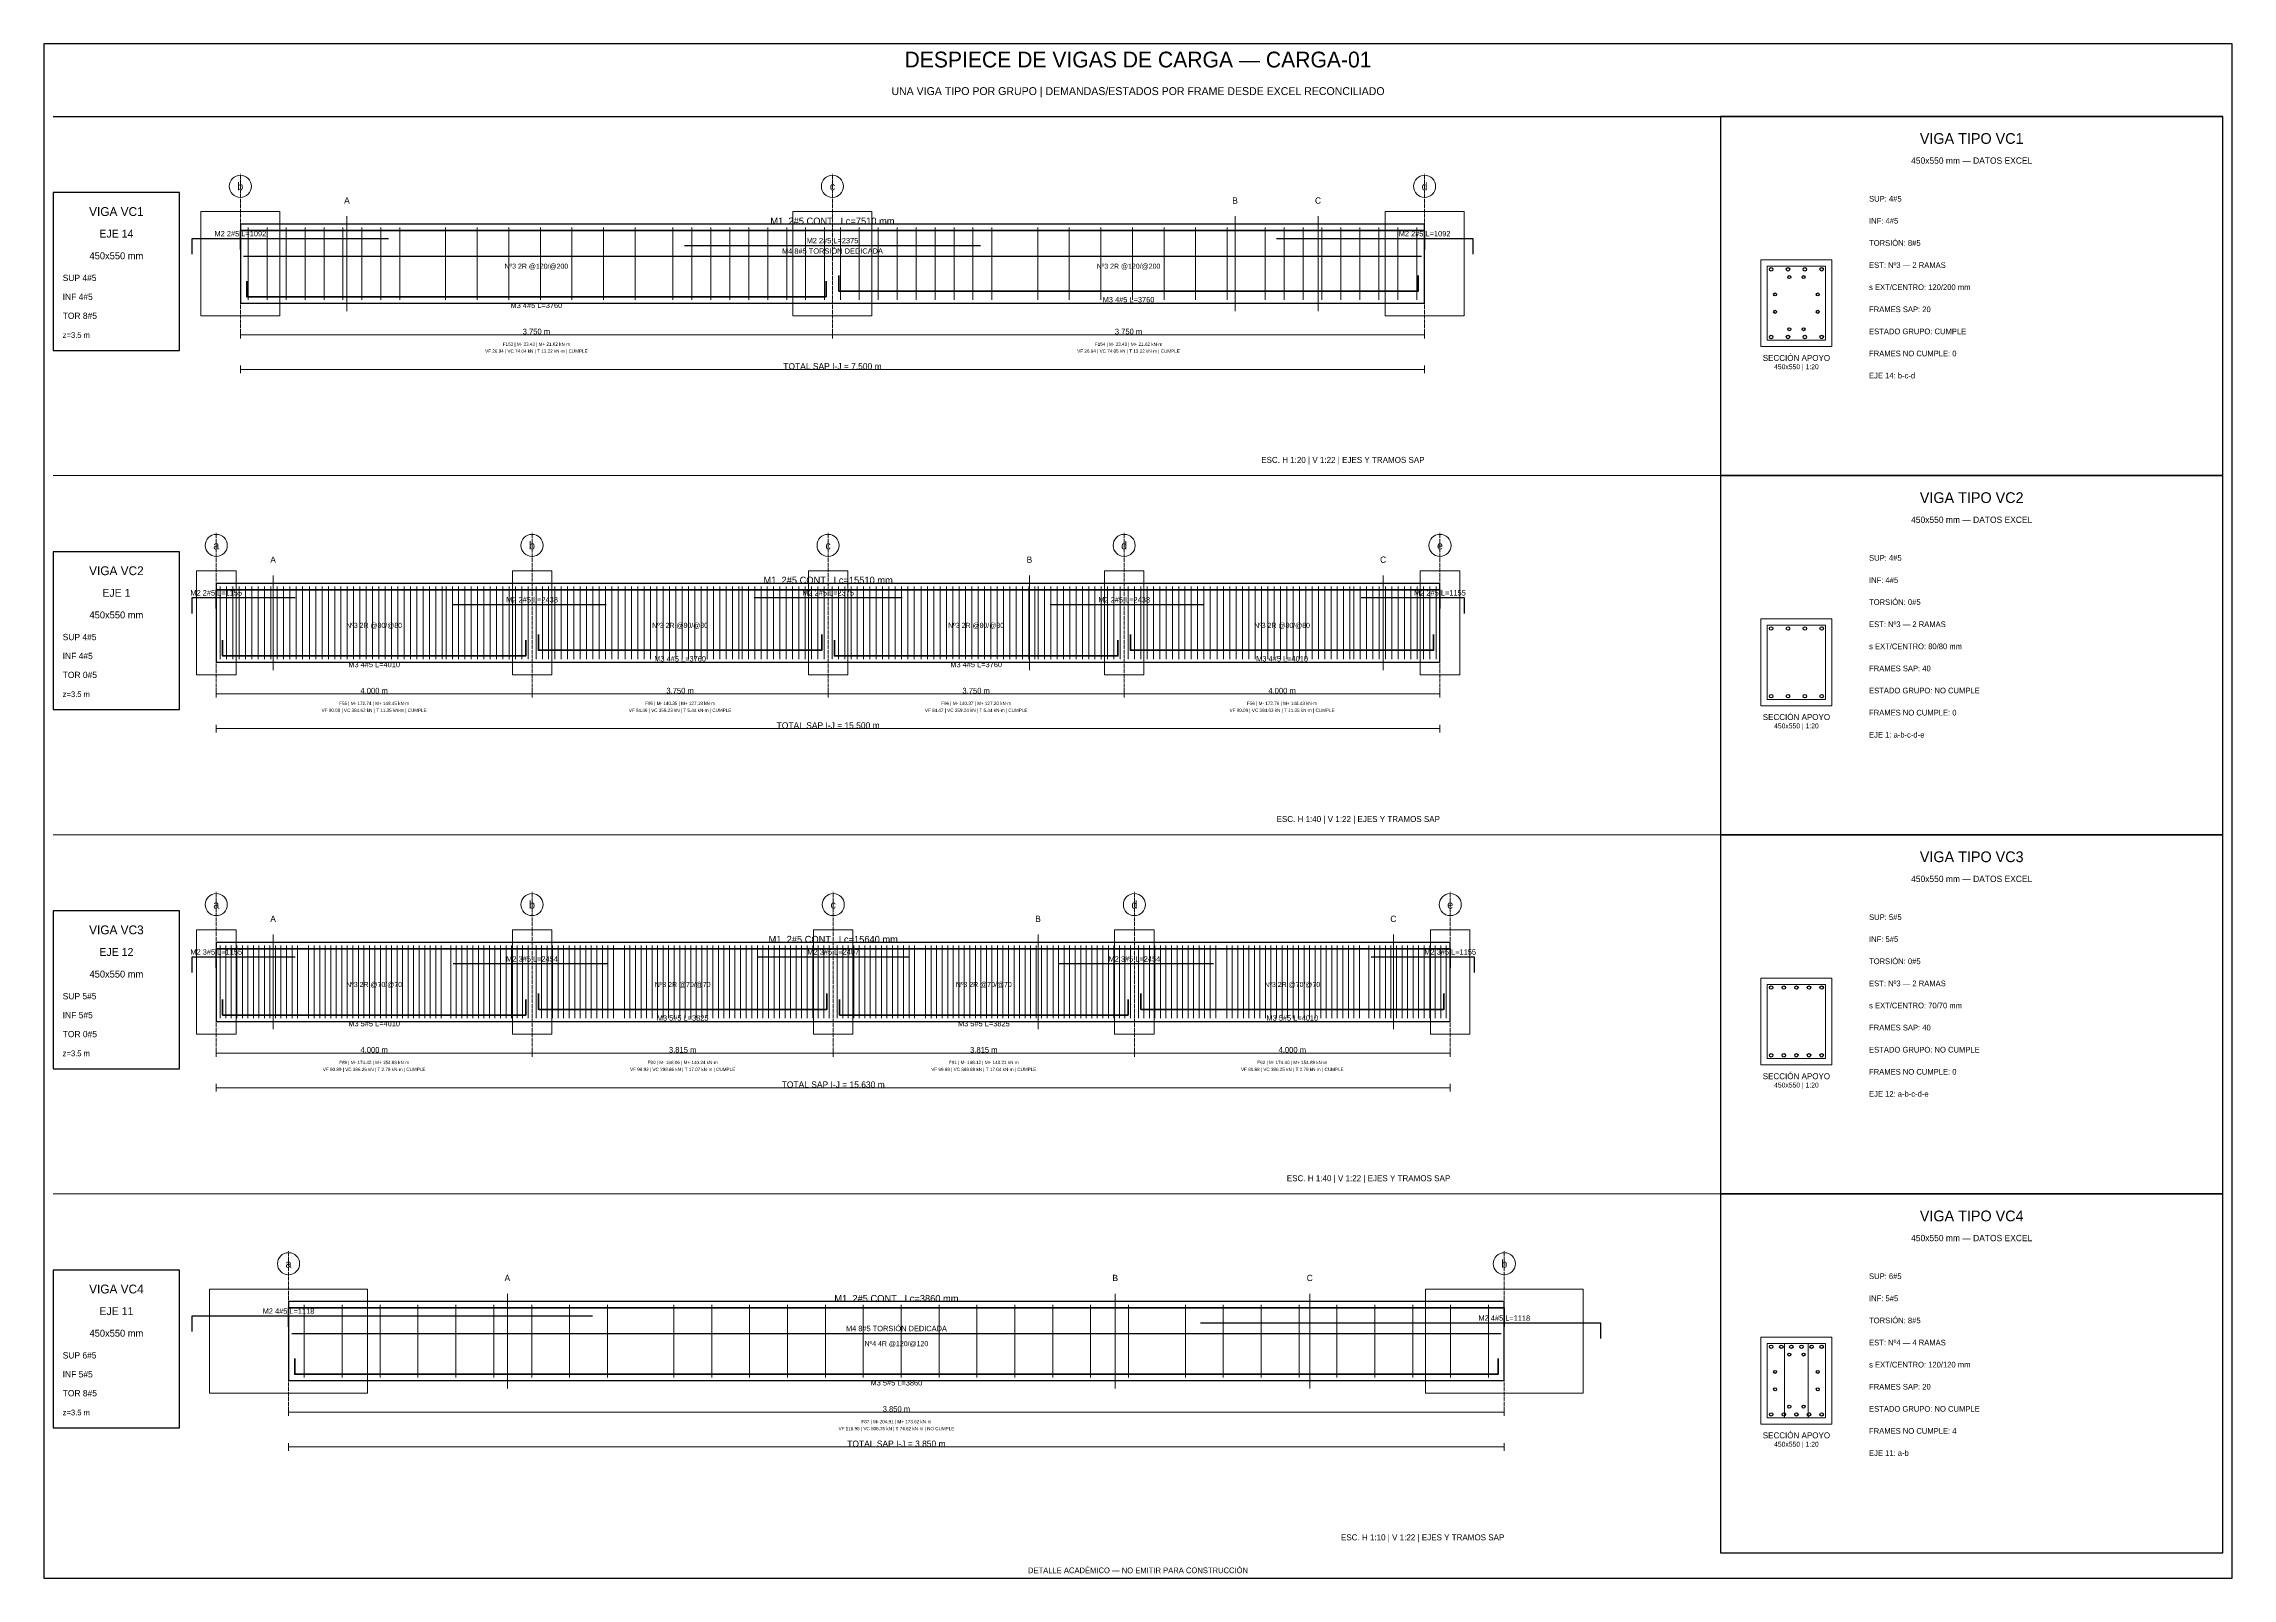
# Model space of a CAD drawing. Header units: millimetres. Extents: x 7 to 1432, y 7 to 493.
# Drawn here: x 7 to 700, y 7 to 493 of the extents above; entities that cross this region are included whole.
import ezdxf
from ezdxf.enums import TextEntityAlignment as Align

# ---------------------------------------------------------------- set-up
doc = ezdxf.new("R2010")
doc.units = ezdxf.units.MM
doc.linetypes.add('DASHED', pattern=[1.524, 1.27, -0.254])
for name, color, linetype in [('ACERO_INF', 1, 'Continuous'), ('ACERO_SUP_APOYO', 5, 'Continuous'), ('ACERO_SUP_CONT', 4, 'Continuous'), ('ACERO_TORSION', 30, 'Continuous'), ('APOYOS', 9, 'Continuous'), ('CONTORNO', 7, 'Continuous'), ('CORTE', 6, 'Continuous'), ('COTAS', 3, 'Continuous'), ('EJES', 1, 'Continuous'), ('ESTRIBOS', 8, 'Continuous'), ('MARCO', 7, 'Continuous'), ('TEXTO', 7, 'Continuous')]:
    doc.layers.add(name, color=color, linetype=linetype)

msp = doc.modelspace()

# ---------------------------------------------------------------- linework, layer by layer
at = {"layer": 'ACERO_INF', "color": 1, "lineweight": 35}
for points in [[(71.25, 417.85), (71.25, 412.85), (254.75, 412.85), (254.75, 417.85)], [(258.75, 419.65), (258.75, 414.65), (442.25, 414.65), (442.25, 419.65)], [(163.62, 305.9), (163.62, 300.9), (253.38, 300.9), (253.38, 305.9)], [(351.12, 305.9), (351.12, 300.9), (447.12, 300.9), (447.12, 305.9)], [(63.62, 304.1), (63.62, 299.1), (159.62, 299.1), (159.62, 304.1)], [(257.38, 304.1), (257.38, 299.1), (347.12, 299.1), (347.12, 304.1)], [(63.62, 190.35), (63.62, 185.35), (159.62, 185.35), (159.62, 190.35)], [(163.62, 192.15), (163.62, 187.15), (254.99, 187.15), (254.99, 192.15)], [(258.99, 190.35), (258.99, 185.35), (350.36, 185.35), (350.36, 190.35)], [(354.36, 192.15), (354.36, 187.15), (450.36, 187.15), (450.36, 192.15)], [(86.5, 76.6), (86.5, 71.6), (467.5, 71.6), (467.5, 76.6)]]:
    msp.add_lwpolyline(points, dxfattribs=at)
at = {"layer": 'ACERO_INF', "color": 1}
for centre in [(554, 400.13), (559.33, 400.13), (564.67, 400.13), (570, 400.13), (554, 286.38), (559.33, 286.38), (564.67, 286.38), (570, 286.38), (554, 172.63), (558, 172.63), (562, 172.63), (566, 172.63), (570, 172.63), (554, 58.88), (558, 58.88), (562, 58.88), (566, 58.88), (570, 58.88)]:
    msp.add_circle(centre, 0.55, dxfattribs=at)
at = {"layer": 'ACERO_SUP_APOYO', "color": 5, "lineweight": 30}
for points in [[(54, 426.35), (54, 431.35), (116.12, 431.35)], [(397.38, 431.35), (459.5, 431.35), (459.5, 426.35)], [(209.88, 429.15), (303.62, 429.15)], [(54, 312.6), (54, 317.6), (86.62, 317.6)], [(136.62, 315.4), (185.06, 315.4)], [(231.94, 317.6), (278.81, 317.6)], [(325.69, 315.4), (374.12, 315.4)], [(424.12, 317.6), (456.75, 317.6), (456.75, 312.6)], [(54, 198.85), (54, 203.85), (86.62, 203.85)], [(136.62, 201.65), (185.47, 201.65)], [(233.15, 203.85), (280.84, 203.85)], [(328.52, 201.65), (377.36, 201.65)], [(427.36, 203.85), (459.99, 203.85), (459.99, 198.85)], [(54, 85.1), (54, 90.1), (180.75, 90.1)], [(373.25, 87.9), (500, 87.9), (500, 82.9)]]:
    msp.add_lwpolyline(points, dxfattribs=at)
at = {"layer": 'ACERO_SUP_CONT', "color": 4, "lineweight": 35}
for points in [[(69.25, 427.85), (69.25, 433.85), (444.25, 433.85), (444.25, 427.85)], [(61.62, 314.1), (61.62, 320.1), (449.12, 320.1), (449.12, 314.1)], [(61.62, 200.35), (61.62, 206.35), (452.36, 206.35), (452.36, 200.35)], [(84.5, 86.6), (84.5, 92.6), (469.5, 92.6), (469.5, 86.6)]]:
    msp.add_lwpolyline(points, dxfattribs=at)
at = {"layer": 'ACERO_SUP_CONT', "color": 4}
for centre in [(554, 421.57), (559.33, 421.57), (564.67, 421.57), (570, 421.57), (554, 307.82), (559.33, 307.82), (564.67, 307.82), (570, 307.82), (554, 194.07), (558, 194.07), (562, 194.07), (566, 194.07), (570, 194.07), (554, 80.32), (557.2, 80.32), (560.4, 80.32), (563.6, 80.32), (566.8, 80.32), (570, 80.32)]:
    msp.add_circle(centre, 0.55, dxfattribs=at)
at = {"layer": 'ACERO_TORSION', "color": 30, "lineweight": 30}
for points in [[(70.25, 425.75), (443.25, 425.75)], [(85.5, 84.5), (468.5, 84.5)]]:
    msp.add_lwpolyline(points, dxfattribs=at)
at = {"layer": 'ACERO_TORSION', "color": 30}
for centre in [(559.75, 419.1), (564.25, 419.1), (555.25, 413.6), (568.75, 413.6), (555.25, 408.1), (559.75, 402.6), (564.25, 402.6), (568.75, 408.1), (559.75, 77.85), (564.25, 77.85), (555.25, 72.35), (568.75, 72.35), (555.25, 66.85), (568.75, 66.85), (559.75, 61.35), (564.25, 61.35)]:
    msp.add_circle(centre, 0.48, dxfattribs=at)
at = {"layer": 'APOYOS', "color": 9, "lineweight": 15}
for points in [[(56.75, 406.85), (81.75, 406.85), (81.75, 439.85), (56.75, 439.85)], [(244.25, 406.85), (269.25, 406.85), (269.25, 439.85), (244.25, 439.85)], [(431.75, 406.85), (456.75, 406.85), (456.75, 439.85), (431.75, 439.85)], [(55.38, 293.1), (67.88, 293.1), (67.88, 326.1), (55.38, 326.1)], [(155.38, 293.1), (167.88, 293.1), (167.88, 326.1), (155.38, 326.1)], [(249.12, 293.1), (261.62, 293.1), (261.62, 326.1), (249.12, 326.1)], [(342.88, 293.1), (355.38, 293.1), (355.38, 326.1), (342.88, 326.1)], [(442.88, 293.1), (455.38, 293.1), (455.38, 326.1), (442.88, 326.1)], [(55.38, 179.35), (67.88, 179.35), (67.88, 212.35), (55.38, 212.35)], [(155.38, 179.35), (167.88, 179.35), (167.88, 212.35), (155.38, 212.35)], [(250.74, 179.35), (263.24, 179.35), (263.24, 212.35), (250.74, 212.35)], [(346.11, 179.35), (358.61, 179.35), (358.61, 212.35), (346.11, 212.35)], [(446.11, 179.35), (458.61, 179.35), (458.61, 212.35), (446.11, 212.35)], [(59.5, 65.6), (109.5, 65.6), (109.5, 98.6), (59.5, 98.6)], [(444.5, 65.6), (494.5, 65.6), (494.5, 98.6), (444.5, 98.6)]]:
    msp.add_lwpolyline(points, close=True, dxfattribs=at)
at = {"layer": 'CONTORNO', "color": 7, "lineweight": 25}
for points in [[(69.25, 410.85), (444.25, 410.85), (444.25, 435.85), (69.25, 435.85)], [(61.62, 297.1), (449.12, 297.1), (449.12, 322.1), (61.62, 322.1)], [(61.62, 183.35), (452.36, 183.35), (452.36, 208.35), (61.62, 208.35)], [(84.5, 69.6), (469.5, 69.6), (469.5, 94.6), (84.5, 94.6)]]:
    msp.add_lwpolyline(points, close=True, dxfattribs=at)
at = {"layer": 'CONTORNO', "color": 7, "lineweight": 20}
for points in [[(550.75, 397.1), (573.25, 397.1), (573.25, 424.6), (550.75, 424.6)], [(550.75, 283.35), (573.25, 283.35), (573.25, 310.85), (550.75, 310.85)], [(550.75, 169.6), (573.25, 169.6), (573.25, 197.1), (550.75, 197.1)], [(550.75, 55.85), (573.25, 55.85), (573.25, 83.35), (550.75, 83.35)]]:
    msp.add_lwpolyline(points, close=True, dxfattribs=at)
at = {"layer": 'CORTE', "color": 6, "lineweight": 13}
for p, q in [((103, 408.35), (103, 438.35)), ((384.25, 408.35), (384.25, 438.35)), ((410.5, 408.35), (410.5, 438.35)), ((79.62, 294.6), (79.62, 324.6)), ((319.12, 294.6), (319.12, 324.6)), ((431.12, 294.6), (431.12, 324.6)), ((79.62, 180.85), (79.62, 210.85)), ((321.85, 180.85), (321.85, 210.85)), ((434.36, 180.85), (434.36, 210.85)), ((153.8, 67.1), (153.8, 97.1)), ((346.3, 67.1), (346.3, 97.1)), ((407.9, 67.1), (407.9, 97.1))]:
    msp.add_line(p, q, dxfattribs=at)
at = {"layer": 'COTAS', "color": 3, "lineweight": 13}
for p, q in [((69.25, 399.65), (69.25, 402.05)), ((256.75, 399.65), (256.75, 402.05)), ((256.75, 399.65), (256.75, 402.05)), ((444.25, 399.65), (444.25, 402.05)), ((69.25, 400.85), (256.75, 400.85)), ((256.75, 400.85), (444.25, 400.85)), ((69.25, 388.65), (69.25, 391.05)), ((69.25, 389.85), (444.25, 389.85)), ((444.25, 388.65), (444.25, 391.05)), ((61.62, 285.9), (61.62, 288.3)), ((61.62, 287.1), (161.62, 287.1)), ((161.62, 285.9), (161.62, 288.3)), ((161.62, 285.9), (161.62, 288.3)), ((161.62, 287.1), (255.38, 287.1)), ((255.38, 285.9), (255.38, 288.3)), ((255.38, 285.9), (255.38, 288.3)), ((255.38, 287.1), (349.12, 287.1)), ((349.12, 285.9), (349.12, 288.3)), ((349.12, 285.9), (349.12, 288.3)), ((349.12, 287.1), (449.12, 287.1)), ((449.12, 285.9), (449.12, 288.3)), ((61.62, 274.9), (61.62, 277.3)), ((449.12, 274.9), (449.12, 277.3)), ((61.62, 276.1), (449.12, 276.1)), ((61.62, 172.15), (61.62, 174.55)), ((61.62, 173.35), (161.62, 173.35)), ((161.62, 172.15), (161.62, 174.55)), ((161.62, 172.15), (161.62, 174.55)), ((161.62, 173.35), (256.99, 173.35)), ((256.99, 172.15), (256.99, 174.55)), ((256.99, 172.15), (256.99, 174.55)), ((256.99, 173.35), (352.36, 173.35)), ((352.36, 172.15), (352.36, 174.55)), ((352.36, 172.15), (352.36, 174.55)), ((352.36, 173.35), (452.36, 173.35)), ((452.36, 172.15), (452.36, 174.55)), ((61.62, 161.15), (61.62, 163.55)), ((61.62, 162.35), (452.36, 162.35)), ((452.36, 161.15), (452.36, 163.55)), ((84.5, 58.4), (84.5, 60.8)), ((84.5, 59.6), (469.5, 59.6)), ((469.5, 58.4), (469.5, 60.8)), ((84.5, 47.4), (84.5, 49.8)), ((84.5, 48.6), (469.5, 48.6)), ((469.5, 47.4), (469.5, 49.8))]:
    msp.add_line(p, q, dxfattribs=at)
at = {"layer": 'EJES', "color": 1, "linetype": 'DASHED', "lineweight": 9}
for p, q in [((69.25, 399.85), (69.25, 451.85)), ((256.75, 399.85), (256.75, 451.85)), ((444.25, 399.85), (444.25, 451.85)), ((61.62, 286.1), (61.62, 338.1)), ((161.62, 286.1), (161.62, 338.1)), ((255.38, 286.1), (255.38, 338.1)), ((349.12, 286.1), (349.12, 338.1)), ((449.12, 286.1), (449.12, 338.1)), ((61.62, 172.35), (61.62, 224.35)), ((161.62, 172.35), (161.62, 224.35)), ((256.99, 172.35), (256.99, 224.35)), ((352.36, 172.35), (352.36, 224.35)), ((452.36, 172.35), (452.36, 224.35)), ((84.5, 58.6), (84.5, 110.6)), ((469.5, 58.6), (469.5, 110.6))]:
    msp.add_line(p, q, dxfattribs=at)
at = {"layer": 'EJES', "color": 1, "lineweight": 18}
for centre in [(69.25, 447.85), (256.75, 447.85), (444.25, 447.85), (61.62, 334.1), (161.62, 334.1), (255.38, 334.1), (349.12, 334.1), (449.12, 334.1), (61.62, 220.35), (161.62, 220.35), (256.99, 220.35), (352.36, 220.35), (452.36, 220.35), (84.5, 106.6), (469.5, 106.6)]:
    msp.add_circle(centre, 3.5, dxfattribs=at)
at = {"layer": 'ESTRIBOS', "color": 8, "lineweight": 9}
for p, q in [((71.75, 411.85), (71.75, 434.85)), ((77.75, 411.85), (77.75, 434.85)), ((83.75, 411.85), (83.75, 434.85)), ((89.75, 411.85), (89.75, 434.85)), ((95.75, 411.85), (95.75, 434.85)), ((101.75, 411.85), (101.75, 434.85)), ((107.75, 411.85), (107.75, 434.85)), ((113.75, 411.85), (113.75, 434.85)), ((119.75, 411.85), (119.75, 434.85)), ((134.25, 411.85), (134.25, 434.85)), ((144.25, 411.85), (144.25, 434.85)), ((154.25, 411.85), (154.25, 434.85)), ((164.25, 411.85), (164.25, 434.85)), ((174.25, 411.85), (174.25, 434.85)), ((184.25, 411.85), (184.25, 434.85)), ((194.25, 411.85), (194.25, 434.85)), ((206.25, 411.85), (206.25, 434.85)), ((212.25, 411.85), (212.25, 434.85)), ((218.25, 411.85), (218.25, 434.85)), ((224.25, 411.85), (224.25, 434.85)), ((230.25, 411.85), (230.25, 434.85)), ((236.25, 411.85), (236.25, 434.85)), ((242.25, 411.85), (242.25, 434.85)), ((248.25, 411.85), (248.25, 434.85)), ((254.25, 411.85), (254.25, 434.85)), ((259.25, 411.85), (259.25, 434.85)), ((265.25, 411.85), (265.25, 434.85)), ((271.25, 411.85), (271.25, 434.85)), ((277.25, 411.85), (277.25, 434.85)), ((283.25, 411.85), (283.25, 434.85)), ((289.25, 411.85), (289.25, 434.85)), ((295.25, 411.85), (295.25, 434.85)), ((301.25, 411.85), (301.25, 434.85)), ((307.25, 411.85), (307.25, 434.85)), ((321.75, 411.85), (321.75, 434.85)), ((331.75, 411.85), (331.75, 434.85)), ((341.75, 411.85), (341.75, 434.85)), ((351.75, 411.85), (351.75, 434.85)), ((361.75, 411.85), (361.75, 434.85)), ((371.75, 411.85), (371.75, 434.85)), ((381.75, 411.85), (381.75, 434.85)), ((393.75, 411.85), (393.75, 434.85)), ((399.75, 411.85), (399.75, 434.85)), ((405.75, 411.85), (405.75, 434.85)), ((411.75, 411.85), (411.75, 434.85)), ((417.75, 411.85), (417.75, 434.85)), ((423.75, 411.85), (423.75, 434.85)), ((429.75, 411.85), (429.75, 434.85)), ((435.75, 411.85), (435.75, 434.85)), ((441.75, 411.85), (441.75, 434.85)), ((62.88, 298.1), (62.88, 321.1)), ((64.88, 298.1), (64.88, 321.1)), ((66.88, 298.1), (66.88, 321.1)), ((68.88, 298.1), (68.88, 321.1)), ((70.88, 298.1), (70.88, 321.1)), ((72.88, 298.1), (72.88, 321.1)), ((74.88, 298.1), (74.88, 321.1)), ((76.88, 298.1), (76.88, 321.1)), ((78.88, 298.1), (78.88, 321.1)), ((80.88, 298.1), (80.88, 321.1)), ((82.88, 298.1), (82.88, 321.1)), ((84.88, 298.1), (84.88, 321.1)), ((86.88, 298.1), (86.88, 321.1)), ((88.88, 298.1), (88.88, 321.1)), ((91.12, 298.1), (91.12, 321.1)), ((93.12, 298.1), (93.12, 321.1)), ((95.12, 298.1), (95.12, 321.1)), ((97.12, 298.1), (97.12, 321.1)), ((99.12, 298.1), (99.12, 321.1)), ((101.12, 298.1), (101.12, 321.1)), ((103.12, 298.1), (103.12, 321.1)), ((105.12, 298.1), (105.12, 321.1)), ((107.12, 298.1), (107.12, 321.1)), ((109.12, 298.1), (109.12, 321.1)), ((111.12, 298.1), (111.12, 321.1)), ((113.12, 298.1), (113.12, 321.1)), ((115.12, 298.1), (115.12, 321.1)), ((117.12, 298.1), (117.12, 321.1)), ((119.12, 298.1), (119.12, 321.1)), ((121.12, 298.1), (121.12, 321.1)), ((123.12, 298.1), (123.12, 321.1)), ((125.12, 298.1), (125.12, 321.1)), ((127.12, 298.1), (127.12, 321.1)), ((129.12, 298.1), (129.12, 321.1)), ((131.12, 298.1), (131.12, 321.1)), ((133.12, 298.1), (133.12, 321.1)), ((134.38, 298.1), (134.38, 321.1)), ((136.38, 298.1), (136.38, 321.1)), ((138.38, 298.1), (138.38, 321.1)), ((140.38, 298.1), (140.38, 321.1)), ((142.38, 298.1), (142.38, 321.1)), ((144.38, 298.1), (144.38, 321.1)), ((146.38, 298.1), (146.38, 321.1)), ((148.38, 298.1), (148.38, 321.1)), ((150.38, 298.1), (150.38, 321.1)), ((152.38, 298.1), (152.38, 321.1)), ((154.38, 298.1), (154.38, 321.1)), ((156.38, 298.1), (156.38, 321.1)), ((158.38, 298.1), (158.38, 321.1)), ((160.38, 298.1), (160.38, 321.1)), ((162.88, 298.1), (162.88, 321.1)), ((164.88, 298.1), (164.88, 321.1)), ((166.88, 298.1), (166.88, 321.1)), ((168.88, 298.1), (168.88, 321.1)), ((170.88, 298.1), (170.88, 321.1)), ((172.88, 298.1), (172.88, 321.1)), ((174.88, 298.1), (174.88, 321.1)), ((176.88, 298.1), (176.88, 321.1)), ((178.88, 298.1), (178.88, 321.1)), ((180.88, 298.1), (180.88, 321.1)), ((182.88, 298.1), (182.88, 321.1)), ((184.88, 298.1), (184.88, 321.1)), ((186.88, 298.1), (186.88, 321.1)), ((188.88, 298.1), (188.88, 321.1)), ((191.12, 298.1), (191.12, 321.1)), ((193.12, 298.1), (193.12, 321.1)), ((195.12, 298.1), (195.12, 321.1)), ((197.12, 298.1), (197.12, 321.1)), ((199.12, 298.1), (199.12, 321.1)), ((201.12, 298.1), (201.12, 321.1)), ((203.12, 298.1), (203.12, 321.1)), ((205.12, 298.1), (205.12, 321.1)), ((207.12, 298.1), (207.12, 321.1)), ((209.12, 298.1), (209.12, 321.1)), ((211.12, 298.1), (211.12, 321.1)), ((213.12, 298.1), (213.12, 321.1)), ((215.12, 298.1), (215.12, 321.1)), ((217.12, 298.1), (217.12, 321.1)), ((219.12, 298.1), (219.12, 321.1)), ((221.12, 298.1), (221.12, 321.1)), ((223.12, 298.1), (223.12, 321.1)), ((225.12, 298.1), (225.12, 321.1)), ((227.12, 298.1), (227.12, 321.1)), ((228.12, 298.1), (228.12, 321.1)), ((230.12, 298.1), (230.12, 321.1)), ((232.12, 298.1), (232.12, 321.1)), ((234.12, 298.1), (234.12, 321.1)), ((236.12, 298.1), (236.12, 321.1)), ((238.12, 298.1), (238.12, 321.1)), ((240.12, 298.1), (240.12, 321.1)), ((242.12, 298.1), (242.12, 321.1)), ((244.12, 298.1), (244.12, 321.1)), ((246.12, 298.1), (246.12, 321.1)), ((248.12, 298.1), (248.12, 321.1)), ((250.12, 298.1), (250.12, 321.1)), ((252.12, 298.1), (252.12, 321.1)), ((254.12, 298.1), (254.12, 321.1)), ((256.62, 298.1), (256.62, 321.1)), ((258.62, 298.1), (258.62, 321.1)), ((260.62, 298.1), (260.62, 321.1)), ((262.62, 298.1), (262.62, 321.1)), ((264.62, 298.1), (264.62, 321.1)), ((266.62, 298.1), (266.62, 321.1)), ((268.62, 298.1), (268.62, 321.1)), ((270.62, 298.1), (270.62, 321.1)), ((272.62, 298.1), (272.62, 321.1)), ((274.62, 298.1), (274.62, 321.1)), ((276.62, 298.1), (276.62, 321.1)), ((278.62, 298.1), (278.62, 321.1)), ((280.62, 298.1), (280.62, 321.1)), ((282.62, 298.1), (282.62, 321.1)), ((284.88, 298.1), (284.88, 321.1)), ((286.88, 298.1), (286.88, 321.1)), ((288.88, 298.1), (288.88, 321.1)), ((290.88, 298.1), (290.88, 321.1)), ((292.88, 298.1), (292.88, 321.1)), ((294.88, 298.1), (294.88, 321.1)), ((296.88, 298.1), (296.88, 321.1)), ((298.88, 298.1), (298.88, 321.1)), ((300.88, 298.1), (300.88, 321.1)), ((302.88, 298.1), (302.88, 321.1)), ((304.88, 298.1), (304.88, 321.1)), ((306.88, 298.1), (306.88, 321.1)), ((308.88, 298.1), (308.88, 321.1)), ((310.88, 298.1), (310.88, 321.1)), ((312.88, 298.1), (312.88, 321.1)), ((314.88, 298.1), (314.88, 321.1)), ((316.88, 298.1), (316.88, 321.1)), ((318.88, 298.1), (318.88, 321.1)), ((320.88, 298.1), (320.88, 321.1)), ((321.88, 298.1), (321.88, 321.1)), ((323.88, 298.1), (323.88, 321.1)), ((325.88, 298.1), (325.88, 321.1)), ((327.88, 298.1), (327.88, 321.1)), ((329.88, 298.1), (329.88, 321.1)), ((331.88, 298.1), (331.88, 321.1)), ((333.88, 298.1), (333.88, 321.1)), ((335.88, 298.1), (335.88, 321.1)), ((337.88, 298.1), (337.88, 321.1)), ((339.88, 298.1), (339.88, 321.1)), ((341.88, 298.1), (341.88, 321.1)), ((343.88, 298.1), (343.88, 321.1)), ((345.88, 298.1), (345.88, 321.1)), ((347.88, 298.1), (347.88, 321.1)), ((350.38, 298.1), (350.38, 321.1)), ((352.38, 298.1), (352.38, 321.1)), ((354.38, 298.1), (354.38, 321.1)), ((356.38, 298.1), (356.38, 321.1)), ((358.38, 298.1), (358.38, 321.1)), ((360.38, 298.1), (360.38, 321.1)), ((362.38, 298.1), (362.38, 321.1)), ((364.38, 298.1), (364.38, 321.1)), ((366.38, 298.1), (366.38, 321.1)), ((368.38, 298.1), (368.38, 321.1)), ((370.38, 298.1), (370.38, 321.1)), ((372.38, 298.1), (372.38, 321.1)), ((374.38, 298.1), (374.38, 321.1)), ((376.38, 298.1), (376.38, 321.1)), ((378.62, 298.1), (378.62, 321.1)), ((380.62, 298.1), (380.62, 321.1)), ((382.62, 298.1), (382.62, 321.1)), ((384.62, 298.1), (384.62, 321.1)), ((386.62, 298.1), (386.62, 321.1)), ((388.62, 298.1), (388.62, 321.1)), ((390.62, 298.1), (390.62, 321.1)), ((392.62, 298.1), (392.62, 321.1)), ((394.62, 298.1), (394.62, 321.1)), ((396.62, 298.1), (396.62, 321.1)), ((398.62, 298.1), (398.62, 321.1)), ((400.62, 298.1), (400.62, 321.1)), ((402.62, 298.1), (402.62, 321.1)), ((404.62, 298.1), (404.62, 321.1)), ((406.62, 298.1), (406.62, 321.1)), ((408.62, 298.1), (408.62, 321.1)), ((410.62, 298.1), (410.62, 321.1)), ((412.62, 298.1), (412.62, 321.1)), ((414.62, 298.1), (414.62, 321.1)), ((416.62, 298.1), (416.62, 321.1)), ((418.62, 298.1), (418.62, 321.1)), ((420.62, 298.1), (420.62, 321.1)), ((421.88, 298.1), (421.88, 321.1)), ((423.88, 298.1), (423.88, 321.1)), ((425.88, 298.1), (425.88, 321.1)), ((427.88, 298.1), (427.88, 321.1)), ((429.88, 298.1), (429.88, 321.1)), ((431.88, 298.1), (431.88, 321.1)), ((433.88, 298.1), (433.88, 321.1)), ((435.88, 298.1), (435.88, 321.1)), ((437.88, 298.1), (437.88, 321.1)), ((439.88, 298.1), (439.88, 321.1)), ((441.88, 298.1), (441.88, 321.1)), ((443.88, 298.1), (443.88, 321.1)), ((445.88, 298.1), (445.88, 321.1)), ((447.88, 298.1), (447.88, 321.1)), ((62.88, 184.35), (62.88, 207.35)), ((64.62, 184.35), (64.62, 207.35)), ((66.38, 184.35), (66.38, 207.35)), ((68.12, 184.35), (68.12, 207.35)), ((69.88, 184.35), (69.88, 207.35)), ((71.62, 184.35), (71.62, 207.35)), ((73.38, 184.35), (73.38, 207.35)), ((75.12, 184.35), (75.12, 207.35)), ((76.88, 184.35), (76.88, 207.35)), ((78.62, 184.35), (78.62, 207.35)), ((80.38, 184.35), (80.38, 207.35)), ((82.12, 184.35), (82.12, 207.35)), ((83.88, 184.35), (83.88, 207.35)), ((85.62, 184.35), (85.62, 207.35)), ((87.38, 184.35), (87.38, 207.35)), ((90.88, 184.35), (90.88, 207.35)), ((92.62, 184.35), (92.62, 207.35)), ((94.38, 184.35), (94.38, 207.35)), ((96.12, 184.35), (96.12, 207.35)), ((97.88, 184.35), (97.88, 207.35)), ((99.62, 184.35), (99.62, 207.35)), ((101.38, 184.35), (101.38, 207.35)), ((103.12, 184.35), (103.12, 207.35)), ((104.88, 184.35), (104.88, 207.35)), ((106.62, 184.35), (106.62, 207.35)), ((108.38, 184.35), (108.38, 207.35)), ((110.12, 184.35), (110.12, 207.35)), ((111.88, 184.35), (111.88, 207.35)), ((113.62, 184.35), (113.62, 207.35)), ((115.38, 184.35), (115.38, 207.35)), ((117.12, 184.35), (117.12, 207.35)), ((118.88, 184.35), (118.88, 207.35)), ((120.62, 184.35), (120.62, 207.35)), ((122.38, 184.35), (122.38, 207.35)), ((124.12, 184.35), (124.12, 207.35)), ((125.88, 184.35), (125.88, 207.35)), ((127.62, 184.35), (127.62, 207.35)), ((129.38, 184.35), (129.38, 207.35)), ((131.12, 184.35), (131.12, 207.35)), ((132.88, 184.35), (132.88, 207.35)), ((135.88, 184.35), (135.88, 207.35)), ((137.62, 184.35), (137.62, 207.35)), ((139.38, 184.35), (139.38, 207.35)), ((141.12, 184.35), (141.12, 207.35)), ((142.88, 184.35), (142.88, 207.35)), ((144.62, 184.35), (144.62, 207.35)), ((146.38, 184.35), (146.38, 207.35)), ((148.12, 184.35), (148.12, 207.35)), ((149.88, 184.35), (149.88, 207.35)), ((151.62, 184.35), (151.62, 207.35)), ((153.38, 184.35), (153.38, 207.35)), ((155.12, 184.35), (155.12, 207.35)), ((156.88, 184.35), (156.88, 207.35)), ((158.62, 184.35), (158.62, 207.35)), ((160.38, 184.35), (160.38, 207.35)), ((162.88, 184.35), (162.88, 207.35)), ((164.62, 184.35), (164.62, 207.35)), ((166.38, 184.35), (166.38, 207.35)), ((168.12, 184.35), (168.12, 207.35)), ((169.88, 184.35), (169.88, 207.35)), ((171.62, 184.35), (171.62, 207.35)), ((173.38, 184.35), (173.38, 207.35)), ((175.12, 184.35), (175.12, 207.35)), ((176.88, 184.35), (176.88, 207.35)), ((178.62, 184.35), (178.62, 207.35)), ((180.38, 184.35), (180.38, 207.35)), ((182.12, 184.35), (182.12, 207.35)), ((183.88, 184.35), (183.88, 207.35)), ((185.62, 184.35), (185.62, 207.35)), ((187.38, 184.35), (187.38, 207.35)), ((190.88, 184.35), (190.88, 207.35)), ((192.62, 184.35), (192.62, 207.35)), ((194.38, 184.35), (194.38, 207.35)), ((196.12, 184.35), (196.12, 207.35)), ((197.88, 184.35), (197.88, 207.35)), ((199.62, 184.35), (199.62, 207.35)), ((201.38, 184.35), (201.38, 207.35)), ((203.12, 184.35), (203.12, 207.35)), ((204.88, 184.35), (204.88, 207.35)), ((206.62, 184.35), (206.62, 207.35)), ((208.38, 184.35), (208.38, 207.35)), ((210.12, 184.35), (210.12, 207.35)), ((211.88, 184.35), (211.88, 207.35)), ((213.62, 184.35), (213.62, 207.35)), ((215.38, 184.35), (215.38, 207.35)), ((217.12, 184.35), (217.12, 207.35)), ((218.88, 184.35), (218.88, 207.35)), ((220.62, 184.35), (220.62, 207.35)), ((222.38, 184.35), (222.38, 207.35)), ((224.12, 184.35), (224.12, 207.35)), ((225.88, 184.35), (225.88, 207.35)), ((227.62, 184.35), (227.62, 207.35)), ((229.38, 184.35), (229.38, 207.35)), ((231.24, 184.35), (231.24, 207.35)), ((232.99, 184.35), (232.99, 207.35)), ((234.74, 184.35), (234.74, 207.35)), ((236.49, 184.35), (236.49, 207.35)), ((238.24, 184.35), (238.24, 207.35)), ((239.99, 184.35), (239.99, 207.35)), ((241.74, 184.35), (241.74, 207.35)), ((243.49, 184.35), (243.49, 207.35)), ((245.24, 184.35), (245.24, 207.35)), ((246.99, 184.35), (246.99, 207.35)), ((248.74, 184.35), (248.74, 207.35)), ((250.49, 184.35), (250.49, 207.35)), ((252.24, 184.35), (252.24, 207.35)), ((253.99, 184.35), (253.99, 207.35)), ((255.74, 184.35), (255.74, 207.35)), ((258.24, 184.35), (258.24, 207.35)), ((259.99, 184.35), (259.99, 207.35)), ((261.74, 184.35), (261.74, 207.35)), ((263.49, 184.35), (263.49, 207.35)), ((265.24, 184.35), (265.24, 207.35)), ((266.99, 184.35), (266.99, 207.35)), ((268.74, 184.35), (268.74, 207.35)), ((270.49, 184.35), (270.49, 207.35)), ((272.24, 184.35), (272.24, 207.35)), ((273.99, 184.35), (273.99, 207.35)), ((275.74, 184.35), (275.74, 207.35)), ((277.49, 184.35), (277.49, 207.35)), ((279.24, 184.35), (279.24, 207.35)), ((280.99, 184.35), (280.99, 207.35)), ((282.74, 184.35), (282.74, 207.35)), ((286.24, 184.35), (286.24, 207.35)), ((287.99, 184.35), (287.99, 207.35)), ((289.74, 184.35), (289.74, 207.35)), ((291.49, 184.35), (291.49, 207.35)), ((293.24, 184.35), (293.24, 207.35)), ((294.99, 184.35), (294.99, 207.35)), ((296.74, 184.35), (296.74, 207.35)), ((298.49, 184.35), (298.49, 207.35)), ((300.24, 184.35), (300.24, 207.35)), ((301.99, 184.35), (301.99, 207.35)), ((303.74, 184.35), (303.74, 207.35)), ((305.49, 184.35), (305.49, 207.35)), ((307.24, 184.35), (307.24, 207.35)), ((308.99, 184.35), (308.99, 207.35)), ((310.74, 184.35), (310.74, 207.35)), ((312.49, 184.35), (312.49, 207.35)), ((314.24, 184.35), (314.24, 207.35)), ((315.99, 184.35), (315.99, 207.35)), ((317.74, 184.35), (317.74, 207.35)), ((319.49, 184.35), (319.49, 207.35)), ((321.24, 184.35), (321.24, 207.35)), ((322.99, 184.35), (322.99, 207.35)), ((324.74, 184.35), (324.74, 207.35)), ((326.61, 184.35), (326.61, 207.35)), ((328.36, 184.35), (328.36, 207.35)), ((330.11, 184.35), (330.11, 207.35)), ((331.86, 184.35), (331.86, 207.35)), ((333.61, 184.35), (333.61, 207.35)), ((335.36, 184.35), (335.36, 207.35)), ((337.11, 184.35), (337.11, 207.35)), ((338.86, 184.35), (338.86, 207.35)), ((340.61, 184.35), (340.61, 207.35)), ((342.36, 184.35), (342.36, 207.35)), ((344.11, 184.35), (344.11, 207.35)), ((345.86, 184.35), (345.86, 207.35)), ((347.61, 184.35), (347.61, 207.35)), ((349.36, 184.35), (349.36, 207.35)), ((351.11, 184.35), (351.11, 207.35)), ((353.61, 184.35), (353.61, 207.35)), ((355.36, 184.35), (355.36, 207.35)), ((357.11, 184.35), (357.11, 207.35)), ((358.86, 184.35), (358.86, 207.35)), ((360.61, 184.35), (360.61, 207.35)), ((362.36, 184.35), (362.36, 207.35)), ((364.11, 184.35), (364.11, 207.35)), ((365.86, 184.35), (365.86, 207.35)), ((367.61, 184.35), (367.61, 207.35)), ((369.36, 184.35), (369.36, 207.35)), ((371.11, 184.35), (371.11, 207.35)), ((372.86, 184.35), (372.86, 207.35)), ((374.61, 184.35), (374.61, 207.35)), ((376.36, 184.35), (376.36, 207.35)), ((378.11, 184.35), (378.11, 207.35)), ((381.61, 184.35), (381.61, 207.35)), ((383.36, 184.35), (383.36, 207.35)), ((385.11, 184.35), (385.11, 207.35)), ((386.86, 184.35), (386.86, 207.35)), ((388.61, 184.35), (388.61, 207.35)), ((390.36, 184.35), (390.36, 207.35)), ((392.11, 184.35), (392.11, 207.35)), ((393.86, 184.35), (393.86, 207.35)), ((395.61, 184.35), (395.61, 207.35)), ((397.36, 184.35), (397.36, 207.35)), ((399.11, 184.35), (399.11, 207.35)), ((400.86, 184.35), (400.86, 207.35)), ((402.61, 184.35), (402.61, 207.35)), ((404.36, 184.35), (404.36, 207.35)), ((406.11, 184.35), (406.11, 207.35)), ((407.86, 184.35), (407.86, 207.35)), ((409.61, 184.35), (409.61, 207.35)), ((411.36, 184.35), (411.36, 207.35)), ((413.11, 184.35), (413.11, 207.35)), ((414.86, 184.35), (414.86, 207.35)), ((416.61, 184.35), (416.61, 207.35)), ((418.36, 184.35), (418.36, 207.35)), ((420.11, 184.35), (420.11, 207.35)), ((421.86, 184.35), (421.86, 207.35)), ((423.61, 184.35), (423.61, 207.35)), ((426.61, 184.35), (426.61, 207.35)), ((428.36, 184.35), (428.36, 207.35)), ((430.11, 184.35), (430.11, 207.35)), ((431.86, 184.35), (431.86, 207.35)), ((433.61, 184.35), (433.61, 207.35)), ((435.36, 184.35), (435.36, 207.35)), ((437.11, 184.35), (437.11, 207.35)), ((438.86, 184.35), (438.86, 207.35)), ((440.61, 184.35), (440.61, 207.35)), ((442.36, 184.35), (442.36, 207.35)), ((444.11, 184.35), (444.11, 207.35)), ((445.86, 184.35), (445.86, 207.35)), ((447.61, 184.35), (447.61, 207.35)), ((449.36, 184.35), (449.36, 207.35)), ((451.11, 184.35), (451.11, 207.35)), ((89.5, 70.6), (89.5, 93.6)), ((101.5, 70.6), (101.5, 93.6)), ((113.5, 70.6), (113.5, 93.6)), ((125.5, 70.6), (125.5, 93.6)), ((137.5, 70.6), (137.5, 93.6)), ((149.5, 70.6), (149.5, 93.6)), ((161.5, 70.6), (161.5, 93.6)), ((173.5, 70.6), (173.5, 93.6)), ((185.5, 70.6), (185.5, 93.6)), ((206.5, 70.6), (206.5, 93.6)), ((218.5, 70.6), (218.5, 93.6)), ((230.5, 70.6), (230.5, 93.6)), ((242.5, 70.6), (242.5, 93.6)), ((254.5, 70.6), (254.5, 93.6)), ((266.5, 70.6), (266.5, 93.6)), ((278.5, 70.6), (278.5, 93.6)), ((290.5, 70.6), (290.5, 93.6)), ((302.5, 70.6), (302.5, 93.6)), ((314.5, 70.6), (314.5, 93.6)), ((326.5, 70.6), (326.5, 93.6)), ((338.5, 70.6), (338.5, 93.6)), ((350.5, 70.6), (350.5, 93.6)), ((368.5, 70.6), (368.5, 93.6)), ((380.5, 70.6), (380.5, 93.6)), ((392.5, 70.6), (392.5, 93.6)), ((404.5, 70.6), (404.5, 93.6)), ((416.5, 70.6), (416.5, 93.6)), ((428.5, 70.6), (428.5, 93.6)), ((440.5, 70.6), (440.5, 93.6)), ((452.5, 70.6), (452.5, 93.6)), ((464.5, 70.6), (464.5, 93.6))]:
    msp.add_line(p, q, dxfattribs=at)
at = {"layer": 'ESTRIBOS', "color": 8, "lineweight": 13}
for p, q in [((558.25, 57.85), (558.25, 81.35)), ((565.75, 57.85), (565.75, 81.35))]:
    msp.add_line(p, q, dxfattribs=at)
at = {"layer": 'ESTRIBOS', "color": 8, "lineweight": 18}
for points in [[(552.75, 399.1), (571.25, 399.1), (571.25, 422.6), (552.75, 422.6)], [(552.75, 285.35), (571.25, 285.35), (571.25, 308.85), (552.75, 308.85)], [(552.75, 171.6), (571.25, 171.6), (571.25, 195.1), (552.75, 195.1)], [(552.75, 57.85), (571.25, 57.85), (571.25, 81.35), (552.75, 81.35)]]:
    msp.add_lwpolyline(points, close=True, dxfattribs=at)
at = {"layer": 'MARCO', "color": 7, "lineweight": 25}
msp.add_line((10, 470), (697, 470), dxfattribs=at)
at = {"layer": 'MARCO', "color": 8, "lineweight": 13}
for p, q in [((10, 356.25), (697, 356.25)), ((10, 242.5), (697, 242.5)), ((10, 128.75), (697, 128.75))]:
    msp.add_line(p, q, dxfattribs=at)
at = {"layer": 'MARCO', "color": 7, "lineweight": 30}
msp.add_lwpolyline([(7, 7), (700, 7), (700, 493), (7, 493)], close=True, dxfattribs=at)
at = {"layer": 'MARCO', "color": 7, "lineweight": 25}
for points in [[(538, 356.25), (697, 356.25), (697, 470), (538, 470)], [(10, 395.85), (50, 395.85), (50, 445.85), (10, 445.85)], [(538, 242.5), (697, 242.5), (697, 356.25), (538, 356.25)], [(10, 282.1), (50, 282.1), (50, 332.1), (10, 332.1)], [(538, 128.75), (697, 128.75), (697, 242.5), (538, 242.5)], [(10, 168.35), (50, 168.35), (50, 218.35), (10, 218.35)], [(538, 15), (697, 15), (697, 128.75), (538, 128.75)], [(10, 54.6), (50, 54.6), (50, 104.6), (10, 104.6)]]:
    msp.add_lwpolyline(points, close=True, dxfattribs=at)

# ---------------------------------------------------------------- texts
at = {"layer": 'ACERO_INF', "color": 1}
for s, p in [('M3 4#5 L=3760', (163, 410.15)), ('M3 4#5 L=3760', (350.5, 411.95)), ('M3 4#5 L=3760', (208.5, 298.2)), ('M3 4#5 L=4010', (399.12, 298.2)), ('M3 4#5 L=4010', (111.62, 296.4)), ('M3 4#5 L=3760', (302.25, 296.4)), ('M3 5#5 L=4010', (111.62, 182.65)), ('M3 5#5 L=3825', (209.31, 184.45)), ('M3 5#5 L=3825', (304.68, 182.65)), ('M3 5#5 L=4010', (402.36, 184.45)), ('M3 5#5 L=3860', (277, 68.9))]:
    msp.add_text(s, height=1.7, dxfattribs=at).set_placement(p, align=Align.MIDDLE_CENTER)
at = {"layer": 'ACERO_SUP_APOYO', "color": 5}
for s, p in [('M2 2#5 L=1092', (69.25, 432.85)), ('M2 2#5 L=2375', (256.75, 430.65)), ('M2 2#5 L=1092', (444.25, 432.85)), ('M2 2#5 L=1155', (61.62, 319.1)), ('M2 2#5 L=2375', (255.38, 319.1)), ('M2 2#5 L=1155', (449.12, 319.1)), ('M2 2#5 L=2438', (161.62, 316.9)), ('M2 2#5 L=2438', (349.12, 316.9)), ('M2 3#5 L=1155', (61.62, 205.35)), ('M2 3#5 L=2454', (161.62, 203.15)), ('M2 3#5 L=2407', (256.99, 205.35)), ('M2 3#5 L=2454', (352.36, 203.15)), ('M2 3#5 L=1155', (452.36, 205.35)), ('M2 4#5 L=1118', (84.5, 91.6)), ('M2 4#5 L=1118', (469.5, 89.4))]:
    msp.add_text(s, height=1.7, dxfattribs=at).set_placement(p, align=Align.MIDDLE_CENTER)
at = {"layer": 'ACERO_SUP_CONT', "color": 4}
for s, p in [('M1  2#5 CONT.  Lc=7510 mm', (256.75, 436.85)), ('M1  2#5 CONT.  Lc=15510 mm', (255.38, 323.1)), ('M1  2#5 CONT.  Lc=15640 mm', (256.99, 209.35)), ('M1  2#5 CONT.  Lc=3860 mm', (277, 95.6))]:
    msp.add_text(s, height=2.2, dxfattribs=at).set_placement(p, align=Align.MIDDLE_CENTER)
at = {"layer": 'ACERO_TORSION', "color": 30}
for p in [(256.75, 427.35), (277, 86.1)]:
    msp.add_text('M4 8#5 TORSIÓN DEDICADA', height=1.7, dxfattribs=at).set_placement(p, align=Align.MIDDLE_CENTER)
at = {"layer": 'CORTE', "color": 6}
for s, p in [('A', (103, 443.35)), ('B', (384.25, 443.35)), ('C', (410.5, 443.35)), ('A', (79.62, 329.6)), ('B', (319.12, 329.6)), ('C', (431.12, 329.6)), ('A', (79.62, 215.85)), ('B', (321.85, 215.85)), ('C', (434.36, 215.85)), ('A', (153.8, 102.1)), ('B', (346.3, 102.1)), ('C', (407.9, 102.1))]:
    msp.add_text(s, height=2, dxfattribs=at).set_placement(p, align=Align.MIDDLE_CENTER)
at = {"layer": 'COTAS', "color": 3}
for s, height, p in [('3.750 m', 1.8, (163, 401.85)), ('3.750 m', 1.8, (350.5, 401.85)), ('TOTAL SAP I-J = 7.500 m', 2, (256.75, 390.85)), ('4.000 m', 1.8, (111.62, 288.1)), ('3.750 m', 1.8, (208.5, 288.1)), ('3.750 m', 1.8, (302.25, 288.1)), ('4.000 m', 1.8, (399.12, 288.1)), ('TOTAL SAP I-J = 15.500 m', 2, (255.38, 277.1)), ('4.000 m', 1.8, (111.62, 174.35)), ('3.815 m', 1.8, (209.31, 174.35)), ('3.815 m', 1.8, (304.68, 174.35)), ('4.000 m', 1.8, (402.36, 174.35)), ('TOTAL SAP I-J = 15.630 m', 2, (256.99, 163.35)), ('3.850 m', 1.8, (277, 60.6)), ('TOTAL SAP I-J = 3.850 m', 2, (277, 49.6))]:
    msp.add_text(s, height=height, dxfattribs=at).set_placement(p, align=Align.MIDDLE_CENTER)
at = {"layer": 'EJES', "color": 1}
for s, p in [('b', (69.25, 447.85)), ('c', (256.75, 447.85)), ('d', (444.25, 447.85)), ('a', (61.62, 334.1)), ('b', (161.62, 334.1)), ('c', (255.38, 334.1)), ('d', (349.12, 334.1)), ('e', (449.12, 334.1)), ('a', (61.62, 220.35)), ('b', (161.62, 220.35)), ('c', (256.99, 220.35)), ('d', (352.36, 220.35)), ('e', (452.36, 220.35)), ('a', (84.5, 106.6)), ('b', (469.5, 106.6))]:
    msp.add_text(s, height=2.5, dxfattribs=at).set_placement(p, align=Align.MIDDLE_CENTER)
at = {"layer": 'ESTRIBOS', "color": 8}
for s, p in [('Nº3 2R @120/@200', (163, 422.55)), ('Nº3 2R @120/@200', (350.5, 422.55)), ('Nº3 2R @80/@80', (111.62, 308.8)), ('Nº3 2R @80/@80', (208.5, 308.8)), ('Nº3 2R @80/@80', (302.25, 308.8)), ('Nº3 2R @80/@80', (399.12, 308.8)), ('Nº3 2R @70/@70', (111.62, 195.05)), ('Nº3 2R @70/@70', (209.31, 195.05)), ('Nº3 2R @70/@70', (304.68, 195.05)), ('Nº3 2R @70/@70', (402.36, 195.05)), ('Nº4 4R @120/@120', (277, 81.3))]:
    msp.add_text(s, height=1.6, dxfattribs=at).set_placement(p, align=Align.MIDDLE_CENTER)
at = {"layer": 'TEXTO', "color": 7}
for s, height, p in [('DESPIECE DE VIGAS DE CARGA — CARGA-01', 5, (353.5, 488)), ('UNA VIGA TIPO POR GRUPO | DEMANDAS/ESTADOS POR FRAME DESDE EXCEL RECONCILIADO', 2.5, (353.5, 478)), ('VIGA TIPO VC1', 3.4, (617.5, 463)), ('450x550 mm — DATOS EXCEL', 2, (617.5, 456)), ('VIGA VC1', 2.8, (30, 439.85)), ('EJE 14', 2.5, (30, 432.85)), ('450x550 mm', 2.2, (30, 425.85)), ('VF 26.94 | VC 74.04 kN | T 13.22 kN·m | CUMPLE', 1.05, (163, 395.65)), ('F153 | M- 33.43 | M+ 21.62 kN·m', 1.05, (163, 397.85)), ('VF 26.94 | VC 74.05 kN | T 13.22 kN·m | CUMPLE', 1.05, (350.5, 395.65)), ('F154 | M- 33.43 | M+ 21.62 kN·m', 1.05, (350.5, 397.85)), ('SECCIÓN APOYO', 1.9, (562, 393.5)), ('450x550 | 1:20', 1.55, (562, 390.7)), ('VIGA TIPO VC2', 3.4, (617.5, 349.25)), ('450x550 mm — DATOS EXCEL', 2, (617.5, 342.25)), ('VIGA VC2', 2.8, (30, 326.1)), ('EJE 1', 2.5, (30, 319.1)), ('450x550 mm', 2.2, (30, 312.1)), ('F55 | M- 172.74 | M+ 148.45 kN·m', 1.05, (111.62, 284.1)), ('F95 | M- 140.35 | M+ 127.18 kN·m', 1.05, (208.5, 284.1)), ('F96 | M- 140.37 | M+ 127.20 kN·m', 1.05, (302.25, 284.1)), ('F56 | M- 172.76 | M+ 148.43 kN·m', 1.05, (399.12, 284.1)), ('VF 90.08 | VC 384.62 kN | T 11.35 kN·m | CUMPLE', 1.05, (111.62, 281.9)), ('VF 84.46 | VC 359.23 kN | T 5.44 kN·m | CUMPLE', 1.05, (208.5, 281.9)), ('VF 84.47 | VC 359.24 kN | T 5.44 kN·m | CUMPLE', 1.05, (302.25, 281.9)), ('VF 90.09 | VC 384.63 kN | T 11.35 kN·m | CUMPLE', 1.05, (399.12, 281.9)), ('SECCIÓN APOYO', 1.9, (562, 279.75)), ('450x550 | 1:20', 1.55, (562, 276.95)), ('VIGA TIPO VC3', 3.4, (617.5, 235.5)), ('450x550 mm — DATOS EXCEL', 2, (617.5, 228.5)), ('VIGA VC3', 2.8, (30, 212.35)), ('EJE 12', 2.5, (30, 205.35)), ('450x550 mm', 2.2, (30, 198.35)), ('VF 90.89 | VC 396.26 kN | T 2.79 kN·m | CUMPLE', 1.05, (111.62, 168.15)), ('F89 | M- 174.42 | M+ 154.88 kN·m', 1.05, (111.62, 170.35)), ('VF 99.92 | VC 399.86 kN | T 17.07 kN·m | CUMPLE', 1.05, (209.31, 168.15)), ('F90 | M- 168.06 | M+ 140.24 kN·m', 1.05, (209.31, 170.35)), ('VF 99.89 | VC 399.89 kN | T 17.04 kN·m | CUMPLE', 1.05, (304.68, 168.15)), ('F91 | M- 168.12 | M+ 140.21 kN·m', 1.05, (304.68, 170.35)), ('VF 90.88 | VC 396.25 kN | T 2.79 kN·m | CUMPLE', 1.05, (402.36, 168.15)), ('F92 | M- 174.40 | M+ 154.89 kN·m', 1.05, (402.36, 170.35)), ('SECCIÓN APOYO', 1.9, (562, 166)), ('450x550 | 1:20', 1.55, (562, 163.2)), ('VIGA TIPO VC4', 3.4, (617.5, 121.75)), ('450x550 mm — DATOS EXCEL', 2, (617.5, 114.75)), ('VIGA VC4', 2.8, (30, 98.6)), ('EJE 11', 2.5, (30, 91.6)), ('450x550 mm', 2.2, (30, 84.6)), ('F87 | M- 204.91 | M+ 173.62 kN·m', 1.05, (277, 56.6)), ('SECCIÓN APOYO', 1.9, (562, 52.25)), ('450x550 | 1:20', 1.55, (562, 49.45))]:
    msp.add_text(s, height=height, dxfattribs=at).set_placement(p, align=Align.MIDDLE_CENTER)
for s, p in [('SUP: 4#5', (585, 443)), ('INF: 4#5', (585, 436)), ('TORSIÓN: 8#5', (585, 429)), ('EST: Nº3 — 2 RAMAS', (585, 422)), ('s EXT/CENTRO: 120/200 mm', (585, 415)), ('FRAMES SAP: 20', (585, 408)), ('ESTADO GRUPO: CUMPLE', (585, 401)), ('FRAMES NO CUMPLE: 0', (585, 394)), ('EJE 14: b-c-d', (585, 387)), ('SUP: 4#5', (585, 329.25)), ('INF: 4#5', (585, 322.25)), ('TORSIÓN: 0#5', (585, 315.25)), ('EST: Nº3 — 2 RAMAS', (585, 308.25)), ('s EXT/CENTRO: 80/80 mm', (585, 301.25)), ('FRAMES SAP: 40', (585, 294.25)), ('FRAMES NO CUMPLE: 0', (585, 280.25)), ('EJE 1: a-b-c-d-e', (585, 273.25)), ('SUP: 5#5', (585, 215.5)), ('INF: 5#5', (585, 208.5)), ('TORSIÓN: 0#5', (585, 201.5)), ('EST: Nº3 — 2 RAMAS', (585, 194.5)), ('s EXT/CENTRO: 70/70 mm', (585, 187.5)), ('FRAMES SAP: 40', (585, 180.5)), ('FRAMES NO CUMPLE: 0', (585, 166.5)), ('EJE 12: a-b-c-d-e', (585, 159.5)), ('SUP: 6#5', (585, 101.75)), ('INF: 5#5', (585, 94.75)), ('TORSIÓN: 8#5', (585, 87.75)), ('EST: Nº4 — 4 RAMAS', (585, 80.75)), ('s EXT/CENTRO: 120/120 mm', (585, 73.75)), ('FRAMES SAP: 20', (585, 66.75)), ('EJE 11: a-b', (585, 45.75))]:
    msp.add_text(s, height=1.8, dxfattribs=at).set_placement(p)
at = {"layer": 'TEXTO'}
for s, height, p in [('SUP 4#5', 2, (13, 417.85)), ('INF 4#5', 2, (13, 411.85)), ('TOR 8#5', 2, (13, 405.85)), ('z=3.5 m', 1.8, (13, 399.85)), ('SUP 4#5', 2, (13, 304.1)), ('INF 4#5', 2, (13, 298.1)), ('TOR 0#5', 2, (13, 292.1)), ('z=3.5 m', 1.8, (13, 286.1)), ('SUP 5#5', 2, (13, 190.35)), ('TOR 0#5', 2, (13, 178.35)), ('INF 5#5', 2, (13, 184.35)), ('z=3.5 m', 1.8, (13, 172.35)), ('SUP 6#5', 2, (13, 76.6)), ('INF 5#5', 2, (13, 70.6)), ('TOR 8#5', 2, (13, 64.6)), ('z=3.5 m', 1.8, (13, 58.6))]:
    msp.add_text(s, height=height, dxfattribs=at).set_placement(p)
at = {"layer": 'TEXTO', "color": 7}
for s, p in [('ESC. H 1:20 | V 1:22 | EJES Y TRAMOS SAP', (444.25, 360.25)), ('ESC. H 1:40 | V 1:22 | EJES Y TRAMOS SAP', (449.12, 246.5)), ('ESC. H 1:40 | V 1:22 | EJES Y TRAMOS SAP', (452.36, 132.75)), ('ESC. H 1:10 | V 1:22 | EJES Y TRAMOS SAP', (469.5, 19))]:
    msp.add_text(s, height=1.9, dxfattribs=at).set_placement(p, align=Align.RIGHT)
at = {"layer": 'TEXTO', "color": 1}
for s, p in [('ESTADO GRUPO: NO CUMPLE', (585, 287.25)), ('ESTADO GRUPO: NO CUMPLE', (585, 173.5)), ('ESTADO GRUPO: NO CUMPLE', (585, 59.75)), ('FRAMES NO CUMPLE: 4', (585, 52.75))]:
    msp.add_text(s, height=1.8, dxfattribs=at).set_placement(p)
for s, height, p in [('VF 118.95 | VC 506.75 kN | T 74.82 kN·m | NO CUMPLE', 1.05, (277, 54.4)), ('DETALLE ACADÉMICO — NO EMITIR PARA CONSTRUCCIÓN', 1.8, (353.5, 9.5))]:
    msp.add_text(s, height=height, dxfattribs=at).set_placement(p, align=Align.MIDDLE_CENTER)

doc.saveas('drawing.dxf')
